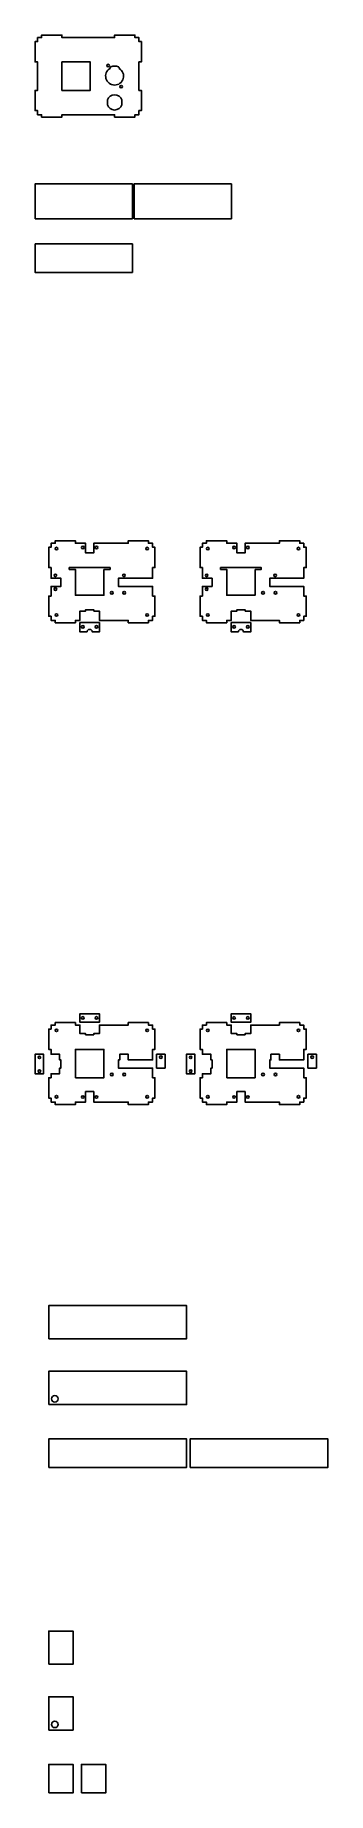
# Model space of a CAD drawing. Header units: millimetres. Extents: x 2079746 to 2081290, y 146816 to 151031.
# Drawn here: x 2080567 to 2080928, y 148225 to 150391 of the extents above; entities that cross this region are included whole.
import ezdxf

# ---------------------------------------------------------------- set-up
doc = ezdxf.new("R2010")
doc.units = ezdxf.units.MM
doc.header["$MEASUREMENT"] = 0
doc.layers.add('2.0_Components + Annotation', color=7, linetype='Continuous')
doc.layers.add('2.1_Components', color=7, linetype='Continuous')

msp = doc.modelspace()

# ---------------------------------------------------------------- linework, layer by layer
at = {"layer": '2.0_Components + Annotation', "color": 0}
for points in [[(2080651.34, 149732.42), (2080658.94, 149732.42), (2080658.94, 149734.62), (2080651.34, 149734.62), (2080616.34, 149734.62), (2080608.68, 149734.62), (2080608.68, 149732.42), (2080616.28, 149732.42), (2080616.34, 149732.42), (2080616.34, 149700.62), (2080651.34, 149700.62)], [(2080837.9, 149732.42), (2080845.5, 149732.42), (2080845.5, 149734.62), (2080837.9, 149734.62), (2080802.9, 149734.62), (2080795.24, 149734.62), (2080795.24, 149732.42), (2080802.84, 149732.42), (2080802.9, 149732.42), (2080802.9, 149700.62), (2080837.9, 149700.62)]]:
    msp.add_lwpolyline(points, close=True, dxfattribs=at)
for points in [[(2080651.34, 149734.62), (2080616.34, 149734.62)], [(2080837.9, 149734.62), (2080802.9, 149734.62)]]:
    msp.add_lwpolyline(points, dxfattribs=at)
at = {"layer": '2.0_Components + Annotation'}
for points in [[(2080633.84, 149184.89), (2080645.84, 149184.89), (2080645.84, 149174.39), (2080621.84, 149174.39), (2080621.84, 149184.89)], [(2080820.4, 149184.89), (2080832.4, 149184.89), (2080832.4, 149174.39), (2080808.4, 149174.39), (2080808.4, 149184.89)], [(2080638.84, 149087.4), (2080638.84, 149087.4), (2080638.84, 149075.9), (2080681.34, 149075.9), (2080681.34, 149072.9), (2080706.34, 149072.9), (2080706.34, 149075.9), (2080711.34, 149075.9), (2080711.34, 149080.9), (2080714.34, 149080.9), (2080714.34, 149105.9), (2080711.34, 149105.9), (2080711.34, 149117.8), (2080669.34, 149117.8), (2080669.34, 149127.8), (2080670.84, 149127.8), (2080670.84, 149134.8), (2080681.34, 149134.8), (2080681.34, 149127.8), (2080711.34, 149127.8), (2080711.34, 149140.9), (2080714.34, 149140.9), (2080714.34, 149165.9), (2080711.34, 149165.9), (2080711.34, 149170.9), (2080706.34, 149170.9), (2080706.34, 149173.9), (2080681.34, 149173.9), (2080681.34, 149170.9), (2080645.84, 149170.9), (2080645.84, 149160.4), (2080638.84, 149160.4), (2080638.84, 149158.9), (2080628.84, 149158.9), (2080628.84, 149160.4), (2080621.84, 149160.4), (2080621.84, 149170.9), (2080616.34, 149170.9), (2080616.34, 149173.9), (2080591.34, 149173.9), (2080591.34, 149170.9), (2080586.34, 149170.9), (2080586.34, 149165.9), (2080583.34, 149165.9), (2080583.34, 149140.9), (2080586.34, 149140.9), (2080586.34, 149134.8), (2080596.84, 149134.8), (2080596.84, 149127.8), (2080598.34, 149127.8), (2080598.34, 149117.8), (2080596.84, 149117.8), (2080596.84, 149110.8), (2080586.34, 149110.8), (2080586.34, 149105.9), (2080583.34, 149105.9), (2080583.34, 149080.9), (2080586.34, 149080.9), (2080586.34, 149075.9), (2080591.34, 149075.9), (2080591.34, 149072.9), (2080616.34, 149072.9), (2080616.34, 149075.9), (2080628.84, 149075.9), (2080628.84, 149087.4), (2080628.84, 149087.4), (2080628.84, 149088.9), (2080638.84, 149088.9)], [(2080825.4, 149087.4), (2080825.4, 149087.4), (2080825.4, 149075.9), (2080867.9, 149075.9), (2080867.9, 149072.9), (2080892.9, 149072.9), (2080892.9, 149075.9), (2080897.9, 149075.9), (2080897.9, 149080.9), (2080900.9, 149080.9), (2080900.9, 149105.9), (2080897.9, 149105.9), (2080897.9, 149117.8), (2080855.9, 149117.8), (2080855.9, 149127.8), (2080857.4, 149127.8), (2080857.4, 149134.8), (2080867.9, 149134.8), (2080867.9, 149127.8), (2080897.9, 149127.8), (2080897.9, 149140.9), (2080900.9, 149140.9), (2080900.9, 149165.9), (2080897.9, 149165.9), (2080897.9, 149170.9), (2080892.9, 149170.9), (2080892.9, 149173.9), (2080867.9, 149173.9), (2080867.9, 149170.9), (2080832.4, 149170.9), (2080832.4, 149160.4), (2080825.4, 149160.4), (2080825.4, 149158.9), (2080815.4, 149158.9), (2080815.4, 149160.4), (2080808.4, 149160.4), (2080808.4, 149170.9), (2080802.9, 149170.9), (2080802.9, 149173.9), (2080777.9, 149173.9), (2080777.9, 149170.9), (2080772.9, 149170.9), (2080772.9, 149165.9), (2080769.9, 149165.9), (2080769.9, 149140.9), (2080772.9, 149140.9), (2080772.9, 149134.8), (2080783.4, 149134.8), (2080783.4, 149127.8), (2080784.9, 149127.8), (2080784.9, 149117.8), (2080783.4, 149117.8), (2080783.4, 149110.8), (2080772.9, 149110.8), (2080772.9, 149105.9), (2080769.9, 149105.9), (2080769.9, 149080.9), (2080772.9, 149080.9), (2080772.9, 149075.9), (2080777.9, 149075.9), (2080777.9, 149072.9), (2080802.9, 149072.9), (2080802.9, 149075.9), (2080815.4, 149075.9), (2080815.4, 149087.4), (2080815.4, 149087.4), (2080815.4, 149088.9), (2080825.4, 149088.9)], [(2080566.6, 149122.8), (2080566.6, 149134.8), (2080577.1, 149134.8), (2080577.1, 149110.8), (2080566.6, 149110.8)], [(2080716.35, 149122.8), (2080716.35, 149134.8), (2080726.85, 149134.8), (2080726.85, 149117.8), (2080716.35, 149117.8)], [(2080753.16, 149122.8), (2080753.16, 149134.8), (2080763.66, 149134.8), (2080763.66, 149110.8), (2080753.16, 149110.8)], [(2080902.9, 149122.8), (2080902.9, 149134.8), (2080913.4, 149134.8), (2080913.4, 149117.8), (2080902.9, 149117.8)], [(2080583.34, 148784.2), (2080583.34, 148825.2), (2080753.34, 148825.2), (2080753.34, 148784.2)], [(2080583.34, 148703.12), (2080583.34, 148744.12), (2080753.34, 148744.12), (2080753.34, 148703.12)], [(2080583.34, 148625.74), (2080583.34, 148660.74), (2080753.34, 148660.74), (2080753.34, 148625.74)], [(2080757.57, 148625.74), (2080757.57, 148660.74), (2080927.57, 148660.74), (2080927.57, 148625.74)], [(2080583.34, 148383.09), (2080583.34, 148424.09), (2080613.34, 148424.09), (2080613.34, 148383.09)], [(2080583.34, 148302.01), (2080583.34, 148343.01), (2080613.34, 148343.01), (2080613.34, 148302.01)], [(2080583.34, 148224.64), (2080583.34, 148259.64), (2080613.34, 148259.64), (2080613.34, 148224.64)], [(2080623.59, 148224.64), (2080623.59, 148259.64), (2080653.59, 148259.64), (2080653.59, 148224.64)]]:
    msp.add_lwpolyline(points, close=True, dxfattribs=at)
for centre, radius in [((2080592.93, 149164.32), 1.6), ((2080625.34, 149179.64), 1.6), ((2080642.34, 149179.64), 1.6), ((2080704.75, 149164.32), 1.6), ((2080779.49, 149164.32), 1.6), ((2080811.9, 149179.64), 1.6), ((2080828.9, 149179.64), 1.6), ((2080891.31, 149164.32), 1.6), ((2080571.85, 149131.08), 1.6), ((2080721.6, 149131.3), 1.6), ((2080758.41, 149131.08), 1.6), ((2080908.15, 149131.3), 1.6), ((2080571.85, 149114.08), 1.6), ((2080661.04, 149109.9), 1.7), ((2080676.44, 149109.9), 1.7), ((2080758.41, 149114.08), 1.6), ((2080847.6, 149109.9), 1.7), ((2080863, 149109.9), 1.7), ((2080592.93, 149082.49), 1.6), ((2080625.34, 149082.15), 1.6), ((2080642.34, 149082.15), 1.6), ((2080704.75, 149082.49), 1.6), ((2080779.49, 149082.49), 1.6), ((2080811.9, 149082.15), 1.6), ((2080828.9, 149082.15), 1.6), ((2080891.31, 149082.49), 1.6)]:
    msp.add_circle(centre, radius, dxfattribs=at)
at = {"layer": '2.1_Components', "color": 0}
for points in [[(2080569.6, 150387.8), (2080574.6, 150387.8), (2080574.6, 150390.8), (2080599.6, 150390.8), (2080599.6, 150387.8), (2080664.6, 150387.8), (2080664.6, 150390.8), (2080689.6, 150390.8), (2080689.6, 150387.8), (2080694.6, 150387.8), (2080694.6, 150382.8), (2080697.6, 150382.8), (2080697.6, 150357.8), (2080694.6, 150357.8), (2080694.6, 150322.8), (2080697.6, 150322.8), (2080697.6, 150297.8), (2080694.6, 150297.8), (2080694.6, 150292.8), (2080689.6, 150292.8), (2080689.6, 150289.8), (2080664.6, 150289.8), (2080664.6, 150292.8), (2080599.6, 150292.8), (2080599.6, 150289.8), (2080574.6, 150289.8), (2080574.6, 150292.8), (2080569.6, 150292.8), (2080569.6, 150297.8), (2080566.6, 150297.8), (2080566.6, 150322.8), (2080569.6, 150322.8), (2080569.6, 150357.8), (2080566.6, 150357.8), (2080566.6, 150382.8), (2080569.6, 150382.8)], [(2080599.6, 150322.8), (2080634.6, 150322.8), (2080634.6, 150357.8), (2080599.6, 150357.8)], [(2080616.34, 149105.9), (2080651.34, 149105.9), (2080651.34, 149140.9), (2080616.34, 149140.9)], [(2080802.9, 149105.9), (2080837.9, 149105.9), (2080837.9, 149140.9), (2080802.9, 149140.9)]]:
    msp.add_lwpolyline(points, close=True, dxfattribs=at)
msp.add_lwpolyline([(2080669.4, 150351.68, 0.1979529), (2080660, 150351.77, 0.4114758), (2080658.94, 150349.8, 3.5968435), (2080670.35, 150349.74, 0.3913243)], format="xyb", close=True, dxfattribs=at)
at = {"layer": '2.1_Components'}
for points in [[(2080655.75, 150310.91), (2080655.75, 150304.88, 0.7156361), (2080673.45, 150304.88), (2080673.45, 150310.91, 0.7156361)], [(2080630.67, 149655.27), (2080621.84, 149655.27), (2080621.84, 149666.77), (2080633.84, 149666.77), (2080645.84, 149666.77), (2080645.84, 149655.27), (2080637.02, 149655.27, 1)], [(2080817.22, 149655.27), (2080808.4, 149655.27), (2080808.4, 149666.77), (2080820.4, 149666.77), (2080832.4, 149666.77), (2080832.4, 149655.27), (2080823.57, 149655.27, 1)]]:
    msp.add_lwpolyline(points, format="xyb", close=True, dxfattribs=at)
for points in [[(2080566.6, 150164.44), (2080566.6, 150207.44), (2080686.6, 150207.44), (2080686.6, 150164.44)], [(2080688.6, 150164.5), (2080688.6, 150207.5), (2080808.6, 150207.5), (2080808.6, 150164.5)], [(2080566.6, 150133.44), (2080686.6, 150133.44), (2080686.6, 150098.44), (2080566.6, 150098.44), (2080566.6, 150133.44)], [(2080638.84, 149681.12), (2080645.84, 149681.12), (2080645.84, 149669.62), (2080681.34, 149669.62), (2080681.34, 149666.62), (2080706.34, 149666.62), (2080706.34, 149669.62), (2080711.34, 149669.62), (2080711.34, 149674.62), (2080714.34, 149674.62), (2080714.34, 149699.62), (2080711.34, 149699.62), (2080711.34, 149711.52), (2080669.34, 149711.52), (2080669.34, 149721.52), (2080711.34, 149721.52), (2080711.34, 149734.62), (2080714.34, 149734.62), (2080714.34, 149759.62), (2080711.34, 149759.62), (2080711.34, 149764.62), (2080706.34, 149764.62), (2080706.34, 149767.62), (2080681.34, 149767.62), (2080681.34, 149764.62), (2080638.84, 149764.62), (2080638.84, 149752.62), (2080628.84, 149752.62), (2080628.84, 149764.62), (2080616.34, 149764.62), (2080616.34, 149767.62), (2080591.34, 149767.62), (2080591.34, 149764.62), (2080586.34, 149764.62), (2080586.34, 149759.62), (2080583.34, 149759.62), (2080583.34, 149734.62), (2080586.34, 149734.62), (2080586.34, 149721.52), (2080598.34, 149721.52), (2080598.34, 149711.52), (2080586.34, 149711.52), (2080586.34, 149699.62), (2080583.34, 149699.62), (2080583.34, 149674.62), (2080586.34, 149674.62), (2080586.34, 149669.62), (2080591.34, 149669.62), (2080591.34, 149666.62), (2080616.34, 149666.62), (2080616.34, 149669.62), (2080621.84, 149669.62), (2080621.84, 149681.12), (2080628.84, 149681.12), (2080628.84, 149682.62), (2080638.84, 149682.62)], [(2080825.4, 149681.12), (2080832.4, 149681.12), (2080832.4, 149669.62), (2080867.9, 149669.62), (2080867.9, 149666.62), (2080892.9, 149666.62), (2080892.9, 149669.62), (2080897.9, 149669.62), (2080897.9, 149674.62), (2080900.9, 149674.62), (2080900.9, 149699.62), (2080897.9, 149699.62), (2080897.9, 149711.52), (2080855.9, 149711.52), (2080855.9, 149721.52), (2080897.9, 149721.52), (2080897.9, 149734.62), (2080900.9, 149734.62), (2080900.9, 149759.62), (2080897.9, 149759.62), (2080897.9, 149764.62), (2080892.9, 149764.62), (2080892.9, 149767.62), (2080867.9, 149767.62), (2080867.9, 149764.62), (2080825.4, 149764.62), (2080825.4, 149752.62), (2080815.4, 149752.62), (2080815.4, 149764.62), (2080802.9, 149764.62), (2080802.9, 149767.62), (2080777.9, 149767.62), (2080777.9, 149764.62), (2080772.9, 149764.62), (2080772.9, 149759.62), (2080769.9, 149759.62), (2080769.9, 149734.62), (2080772.9, 149734.62), (2080772.9, 149721.52), (2080784.9, 149721.52), (2080784.9, 149711.52), (2080772.9, 149711.52), (2080772.9, 149699.62), (2080769.9, 149699.62), (2080769.9, 149674.62), (2080772.9, 149674.62), (2080772.9, 149669.62), (2080777.9, 149669.62), (2080777.9, 149666.62), (2080802.9, 149666.62), (2080802.9, 149669.62), (2080808.4, 149669.62), (2080808.4, 149681.12), (2080815.4, 149681.12), (2080815.4, 149682.62), (2080825.4, 149682.62)]]:
    msp.add_lwpolyline(points, close=True, dxfattribs=at)
at = {"layer": '2.1_Components', "color": 0}
for centre in [(2080656.6, 150353.3), (2080672.6, 150327.3)]:
    msp.add_circle(centre, 1.59, dxfattribs=at)
at = {"layer": '2.1_Components'}
for centre, radius in [((2080592.93, 149758.04), 1.6), ((2080625.34, 149759.37), 1.6), ((2080642.34, 149759.37), 1.6), ((2080704.75, 149758.04), 1.6), ((2080779.49, 149758.04), 1.6), ((2080811.9, 149759.37), 1.6), ((2080828.9, 149759.37), 1.6), ((2080891.31, 149758.04), 1.6), ((2080591.59, 149725.02), 1.6), ((2080676.09, 149725.02), 1.6), ((2080778.15, 149725.02), 1.6), ((2080862.65, 149725.02), 1.6), ((2080591.59, 149708.02), 1.6), ((2080661.04, 149703.62), 1.7), ((2080676.44, 149703.62), 1.7), ((2080778.15, 149708.02), 1.6), ((2080847.6, 149703.62), 1.7), ((2080863, 149703.62), 1.7), ((2080592.93, 149676.21), 1.6), ((2080625.34, 149661.52), 1.6), ((2080642.34, 149661.52), 1.6), ((2080704.75, 149676.21), 1.6), ((2080779.49, 149676.21), 1.6), ((2080811.9, 149661.52), 1.6), ((2080828.9, 149661.52), 1.6), ((2080891.31, 149676.21), 1.6), ((2080590.84, 148710.12), 4), ((2080590.84, 148309.01), 4)]:
    msp.add_circle(centre, radius, dxfattribs=at)

doc.saveas('drawing.dxf')
